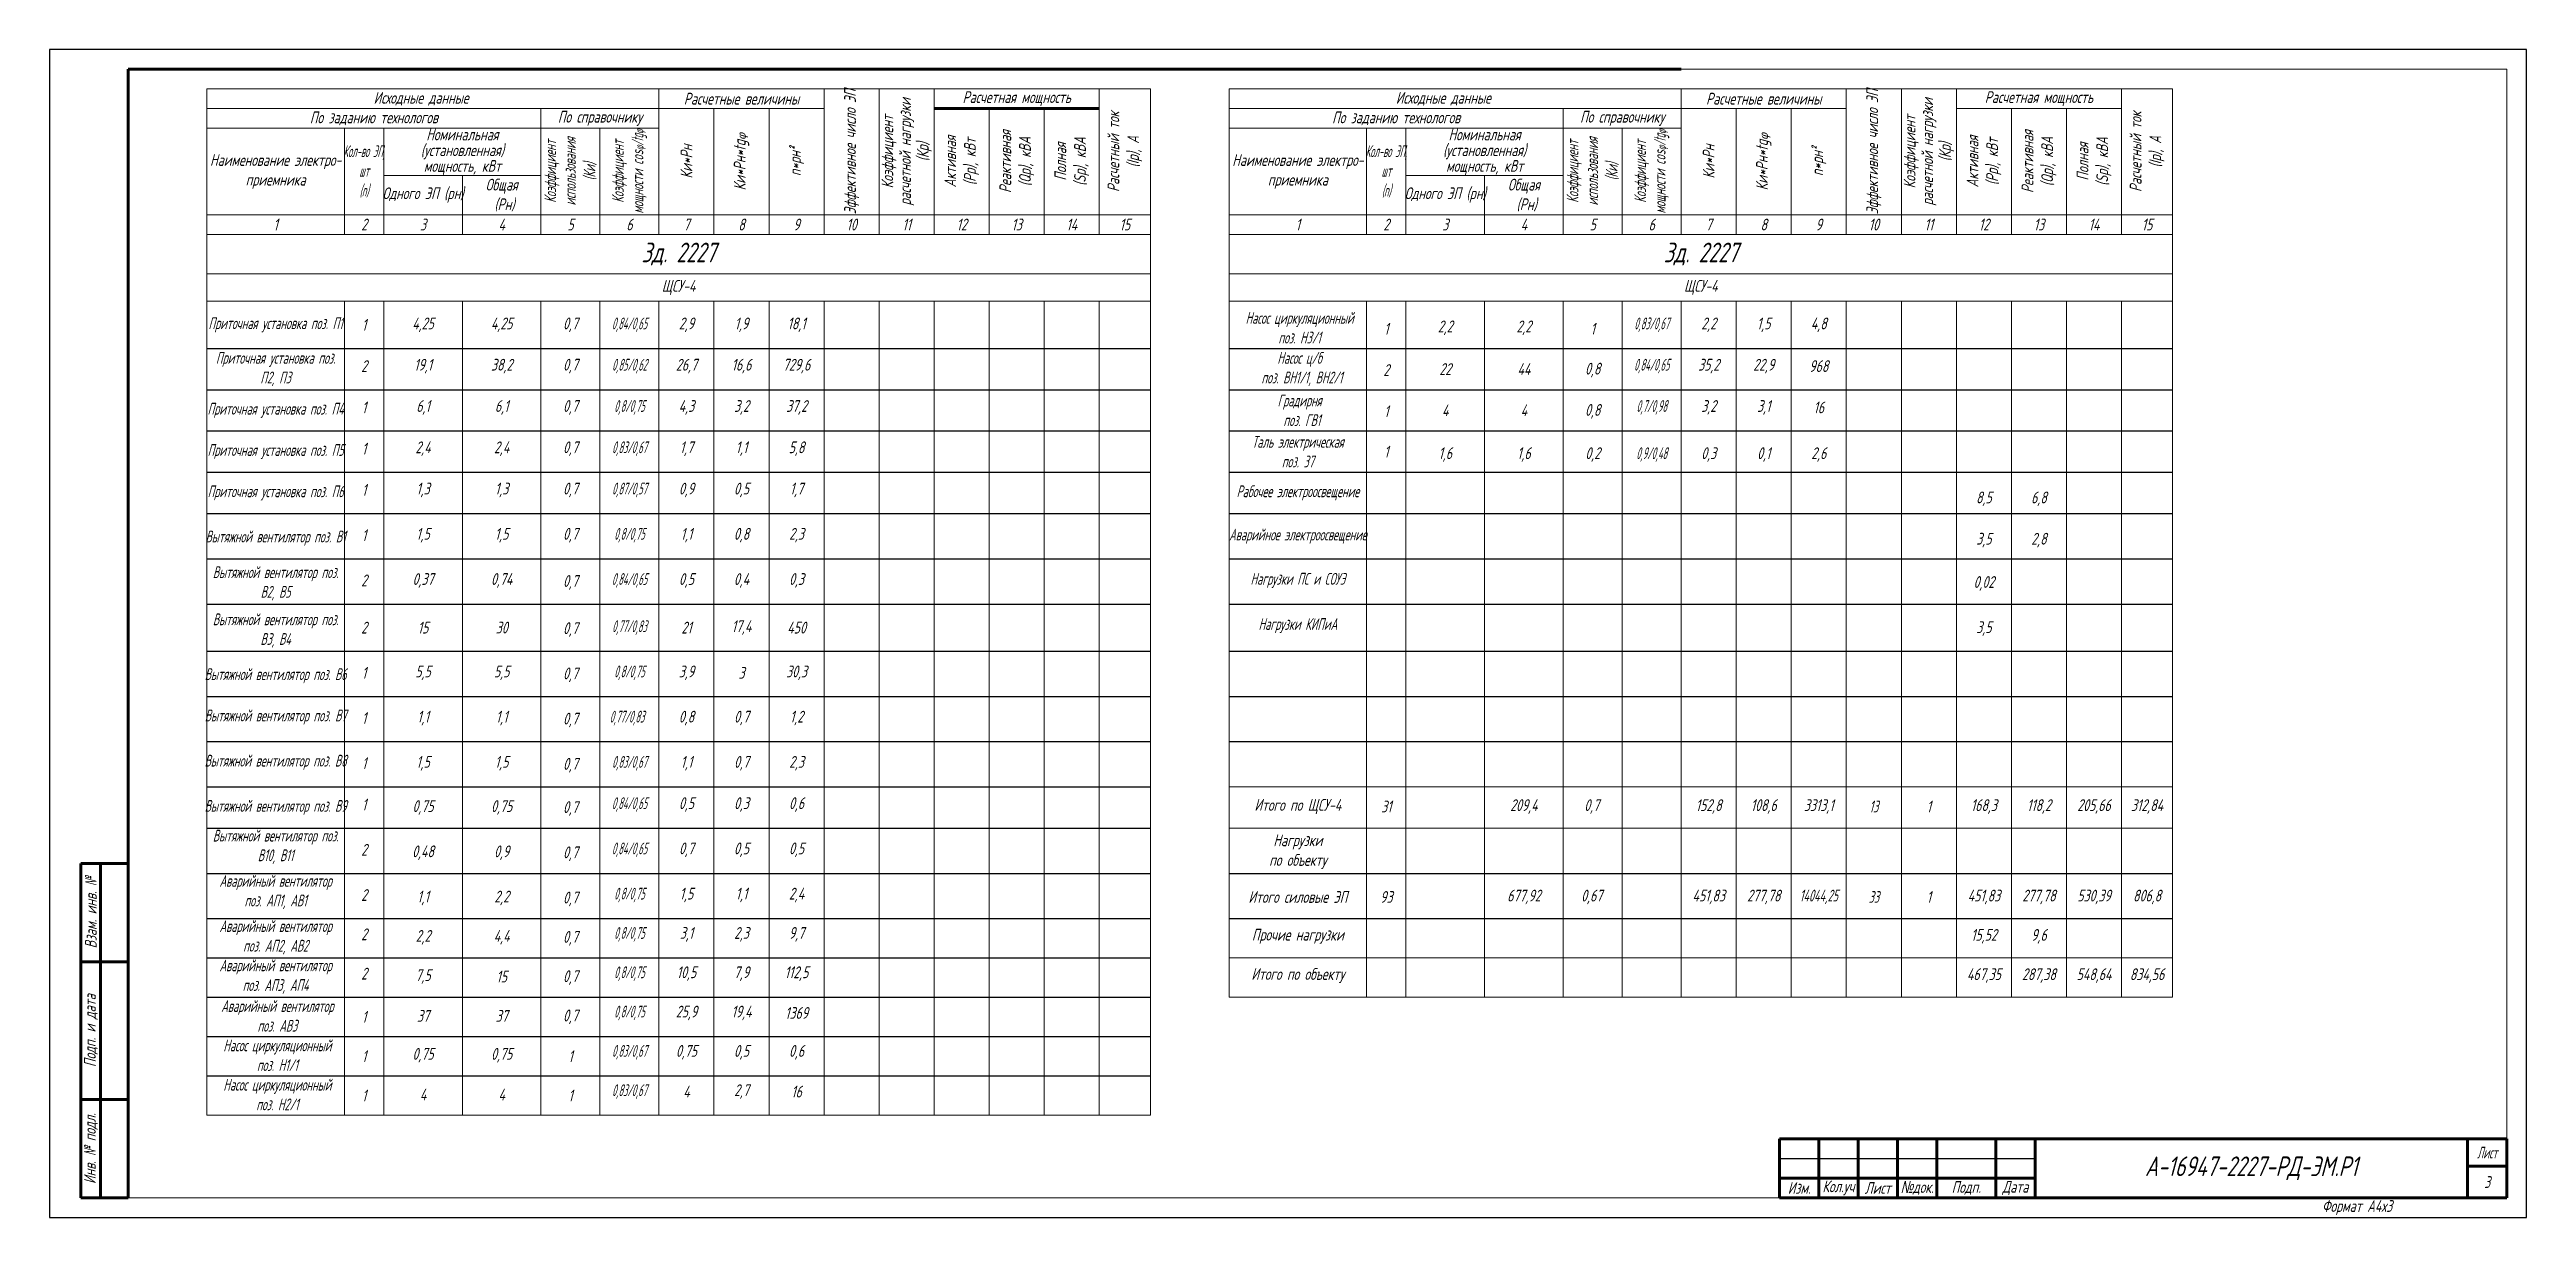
# Model space of a CAD drawing. Header units: millimetres. Extents: x -14296 to 10264, y -13087 to -5602.
# Drawn here: x 1654 to 2284, y -13087 to -12790 of the extents above; entities that cross this region are included whole.
import ezdxf

# ---------------------------------------------------------------- set-up
doc = ezdxf.new("R2010")
doc.units = ezdxf.units.MM
for name, color, linetype, lineweight in [('Рамка толстая', 7, 'Continuous', 15), ('Рамка тонкая', 5, 'Continuous', 25), ('Спецификация', 9, 'Continuous', 25), ('ТаБлица', 253, 'Continuous', 15), ('Текст', 7, 'Continuous', 20), ('Штампы', 252, 'Continuous', 25)]:
    doc.layers.add(name, color=color, linetype=linetype, lineweight=lineweight)
doc.styles.add('Simplex', font='simplex.shx', dxfattribs={"width": 0.7, "oblique": 15})

msp = doc.modelspace()

# ---------------------------------------------------------------- texts
at = {"layer": 'Текст', "attachment_point": 5, "style": 'Simplex'}
for s, insert, char_height, width in [('Исходные данные', (1748.78381, -12802.24066), 3, 109), ('Расчетные величины', (1830.28381, -12802.24066), 3, 42), ('Расчетная мощность', (1900.28381, -12802.24066), 3, 42), ('Исходные данные', (2008.78381, -12802.24066), 3, 109), ('Расчетные величины', (2090.28381, -12802.24066), 3, 42), ('Расчетная мощность', (2160.28381, -12802.24066), 3, 42), ('По заданию технологов', (1736.78381, -12807.24066), 3, 85), ('{\\W0.7;По справочнику}', (1794.28381, -12807.24066), 3, 30), ('По заданию технологов', (1996.78381, -12807.24066), 3, 85), ('{\\W0.7;По справочнику}', (2054.28381, -12807.24066), 3, 30), ('{\\W0.5;Кол-во ЭП, \\Pшт\\P(n)}', (1734.28381, -12820.74066), 3, 10), ('{\\W0.5;Кол-во ЭП, \\Pшт\\P(n)}', (1994.28381, -12820.74066), 3, 10), ('Наименование электро-\\Pприемника', (1711.78381, -12820.74066), 3, 35), ('Наименование электро-\\Pприемника', (1971.78381, -12820.74066), 3, 35), ('Одного ЭП (pн)', (1749.28381, -12826.74066), 3, 20), ('Общая\\P (Pн)', (1769.28381, -12826.74066), 3, 20), ('Одного ЭП (pн)', (2009.28381, -12826.74066), 3, 20), ('Общая\\P (Pн)', (2029.28381, -12826.74066), 3, 20), ('1', (1711.78381, -12834.24066), 3, 35), ('2', (1734.28381, -12834.24066), 3, 10), ('3', (1749.28381, -12834.24066), 3, 20), ('4', (1769.28381, -12834.24066), 3, 20), ('5', (1786.78381, -12834.24066), 3, 15), ('6', (1801.78381, -12834.24066), 3, 15), ('7', (1816.28381, -12834.24066), 3, 14), ('8', (1830.28381, -12834.24066), 3, 14), ('9', (1844.28381, -12834.24066), 3, 14), ('10', (1858.28381, -12834.24066), 3, 14), ('11', (1872.28381, -12834.24066), 3, 14), ('12', (1886.28381, -12834.24066), 3, 14), ('13', (1900.28381, -12834.24066), 3, 14), ('14', (1914.28381, -12834.24066), 3, 14), ('15', (1927.78381, -12834.24066), 3, 13), ('1', (1971.78381, -12834.24066), 3, 35), ('2', (1994.28381, -12834.24066), 3, 10), ('3', (2009.28381, -12834.24066), 3, 20), ('4', (2029.28381, -12834.24066), 3, 20), ('5', (2046.78381, -12834.24066), 3, 15), ('6', (2061.78381, -12834.24066), 3, 15), ('7', (2076.28381, -12834.24066), 3, 14), ('8', (2090.28381, -12834.24066), 3, 14), ('9', (2104.28381, -12834.24066), 3, 14), ('10', (2118.28381, -12834.24066), 3, 14), ('11', (2132.28381, -12834.24066), 3, 14), ('12', (2146.28381, -12834.24066), 3, 14), ('13', (2160.28381, -12834.24066), 3, 14), ('14', (2174.28381, -12834.24066), 3, 14), ('15', (2187.78381, -12834.24066), 3, 13), ('Зд. 2227', (1814.28381, -12841.74066), 5, 240), ('Зд. 2227', (2074.28381, -12841.74066), 5, 240), ('ЩСУ-4', (1814.28381, -12850.24066), 3, 240), ('ЩСУ-4', (2074.28381, -12850.24066), 3, 240), ('{\\W0.6;Приточная установка поз. П1}', (1711.78381, -12859.74066), 3, 35), ('1', (1734.28381, -12859.74066), 3, 10), ('4,25', (1749.28381, -12859.74066), 3, 20), ('4,25', (1769.28381, -12859.74066), 3, 20), ('0,7', (1786.78381, -12859.74066), 3, 15), ('{\\W0.5;0,84/0,65}', (1801.78381, -12859.74066), 3, 15), ('2,9', (1816.28381, -12859.74066), 3, 14), ('1,9', (1830.28381, -12859.74066), 3, 14), ('18,1', (1844.28381, -12859.74066), 3, 14), ('{\\W0.6;Насос циркуляционный поз. Н3/1}', (1972.22586, -12860.49066), 3, 35), ('{\\W0.5;0,83/0,67}', (2061.78381, -12859.74066), 3, 15), ('2,2', (2076.28381, -12859.74066), 3, 14), ('1,5', (2090.28381, -12859.74066), 3, 14), ('4,8', (2104.28381, -12859.74066), 3, 14), ('1', (1994.28381, -12860.74066), 3, 10), ('2,2', (2009.28381, -12860.49066), 3, 20), ('2,2', (2029.28381, -12860.49066), 3, 20), ('1', (2046.78381, -12860.74066), 3, 15), ('{\\W0.6;Приточная установка поз. П2, П3}', (1711.78381, -12870.99066), 3, 35), ('2', (1734.28381, -12870.24066), 3, 10), ('19,1', (1749.28381, -12870.24066), 3, 20), ('38,2', (1769.28381, -12870.24066), 3, 20), ('0,7', (1786.78381, -12870.24066), 3, 15), ('{\\W0.5;0,85/0,62}', (1801.78381, -12870.24066), 3, 15), ('26,7', (1816.28381, -12870.24066), 3, 14), ('16,6', (1830.28381, -12870.24066), 3, 14), ('729,6', (1844.28381, -12870.24066), 3, 14), ('{\\W0.6;Насос ц/б\\P поз. ВН1/1, ВН2/1}', (1972.22586, -12870.99066), 3, 35), ('2', (1994.28381, -12871.24066), 3, 10), ('22', (2009.28381, -12870.99066), 3, 20), ('44', (2029.28381, -12870.99066), 3, 20), ('0,8', (2046.78381, -12871.24066), 3, 15), ('{\\W0.5;0,84/0,65}', (2061.78381, -12870.24066), 3, 15), ('35,2', (2076.28381, -12870.24066), 3, 14), ('22,9', (2090.28381, -12870.24066), 3, 14), ('968', (2104.28381, -12870.24066), 3, 14), ('{\\W0.6;Приточная установка поз. П4}', (1711.78381, -12881.49066), 3, 35), ('1', (1734.28381, -12880.74066), 3, 10), ('6,1', (1749.28381, -12880.74066), 3, 20), ('6,1', (1769.28381, -12880.74066), 3, 20), ('0,7', (1786.78381, -12880.74066), 3, 15), ('{\\W0.5;0,8/0,75}', (1801.78381, -12880.74066), 3, 15), ('4,3', (1816.28381, -12880.74066), 3, 14), ('3,2', (1830.28381, -12880.74066), 3, 14), ('37,2', (1844.28381, -12880.74066), 3, 14), ('{\\W0.6;Градирня\\P поз. ГВ1}', (1972.22586, -12881.49066), 3, 35), ('1', (1994.28381, -12881.74066), 3, 10), ('4', (2009.28381, -12881.49066), 3, 20), ('4', (2029.28381, -12881.49066), 3, 20), ('0,8', (2046.78381, -12881.74066), 3, 15), ('{\\W0.5;0,7/0,98}', (2061.78381, -12880.74066), 3, 15), ('3,2', (2076.28381, -12880.74066), 3, 14), ('3,1', (2090.28381, -12880.74066), 3, 14), ('16', (2104.28381, -12880.74066), 3, 14), ('1', (1734.28381, -12891.24066), 3, 10), ('2,4', (1749.28381, -12891.24066), 3, 20), ('2,4', (1769.28381, -12891.24066), 3, 20), ('0,7', (1786.78381, -12891.24066), 3, 15), ('{\\W0.5;0,83/0,67}', (1801.78381, -12891.24066), 3, 15), ('1,7', (1816.28381, -12891.24066), 3, 14), ('1,1', (1830.28381, -12891.24066), 3, 14), ('5,8', (1844.28381, -12891.24066), 3, 14), ('{\\W0.6;Таль электрическая\\Pпоз. 37}', (1971.78381, -12891.99066), 3, 35), ('{\\W0.6;Приточная установка поз. П5}', (1711.78381, -12891.99066), 3, 35), ('1', (1994.28381, -12891.99066), 3, 10), ('1,6', (2009.28381, -12892.74066), 3, 20), ('1,6', (2029.28381, -12892.74066), 3, 20), ('0,2', (2046.78381, -12892.74066), 3, 15), ('{\\W0.5;0,9/0,48}', (2061.78381, -12892.74066), 3, 15), ('0,3', (2076.28381, -12892.74066), 3, 14), ('0,1', (2090.28381, -12892.74066), 3, 14), ('2,6', (2104.28381, -12892.74066), 3, 14), ('{\\W0.6;Приточная установка поз. П6}', (1711.78381, -12902.49066), 3, 35), ('1', (1734.28381, -12901.74066), 3, 10), ('1,3', (1749.28381, -12901.74066), 3, 20), ('1,3', (1769.28381, -12901.74066), 3, 20), ('0,7', (1786.78381, -12901.74066), 3, 15), ('{\\W0.5;0,87/0,57}', (1801.78381, -12901.74066), 3, 15), ('0,9', (1816.28381, -12901.74066), 3, 14), ('0,5', (1830.28381, -12901.74066), 3, 14), ('1,7', (1844.28381, -12901.74066), 3, 14), ('{\\W0.6;Рабочее электроосвещение}', (1971.78381, -12902.49066), 3, 35), ('8,5', (2146.28381, -12903.99066), 3, 14), ('6,8', (2160.28381, -12903.99066), 3, 14), ('{\\W0.6;Вытяжной вентилятор поз. В1}', (1711.78381, -12913.99066), 3, 35), ('1', (1734.28381, -12913.24066), 3, 10), ('1,5', (1749.28381, -12913.24066), 3, 20), ('1,5', (1769.28381, -12913.24066), 3, 20), ('0,7', (1786.78381, -12913.24066), 3, 15), ('{\\W0.5;0,8/0,75}', (1801.78381, -12913.24066), 3, 15), ('1,1', (1816.28381, -12913.24066), 3, 14), ('0,8', (1830.28381, -12913.24066), 3, 14), ('2,3', (1844.28381, -12913.24066), 3, 14), ('{\\W0.6;Аварийное электроосвещение}', (1971.78381, -12913.49066), 3, 35), ('3,5', (2146.28381, -12914.49066), 3, 14), ('2,8', (2160.28381, -12914.49066), 3, 14), ('{\\W0.6;Вытяжной вентилятор поз. В2, В5}', (1711.78381, -12925.49066), 3, 35), ('2', (1734.28381, -12924.74066), 3, 10), ('0,37', (1749.28381, -12924.74066), 3, 20), ('0,74', (1769.28381, -12924.74066), 3, 20), ('0,7', (1786.78381, -12925.24066), 3, 15), ('{\\W0.5;0,84/0,65}', (1801.78381, -12924.74066), 3, 15), ('0,5', (1816.28381, -12924.74066), 3, 14), ('0,4', (1830.28381, -12924.74066), 3, 14), ('0,3', (1844.28381, -12924.74066), 3, 14), ('{\\W0.6;Нагрузки ПС и СОУЭ}', (1971.78381, -12924.74066), 3, 35), ('0,02', (2146.28381, -12925.49066), 3, 14), ('{\\W0.6;Вытяжной вентилятор поз. В3, В4}', (1711.78381, -12937.49066), 3, 35), ('2', (1734.28381, -12936.74066), 3, 10), ('15', (1749.28381, -12936.74066), 3, 20), ('30', (1769.28381, -12936.74066), 3, 20), ('0,7', (1786.78381, -12937.24066), 3, 15), ('{\\W0.5;0,77/0,83}', (1801.78381, -12936.74066), 3, 15), ('21', (1816.28381, -12936.74066), 3, 14), ('17,4', (1830.28381, -12936.74066), 3, 14), ('450', (1844.28381, -12936.74066), 3, 14), ('{\\W0.6;Нагрузки КИПиА}', (1971.78381, -12936.24066), 3, 35), ('3,5', (2146.28381, -12936.99066), 3, 14), ('5,5', (1749.28381, -12948.24066), 3, 20), ('5,5', (1769.28381, -12948.24066), 3, 20), ('{\\W0.5;0,8/0,75}', (1801.78381, -12948.24066), 3, 15), ('3,9', (1816.28381, -12948.24066), 3, 14), ('30,3', (1844.28381, -12948.24066), 3, 14), ('{\\W0.6;Вытяжной вентилятор поз. В6}', (1711.78381, -12948.99066), 3, 35), ('1', (1734.28381, -12948.24066), 3, 10), ('0,7', (1786.78381, -12948.74066), 3, 15), ('3', (1830.28381, -12948.24066), 3, 14), ('{\\W0.6;Вытяжной вентилятор поз. В7}', (1711.78381, -12959.49066), 3, 35), ('1', (1734.28381, -12959.74066), 3, 10), ('1,1', (1749.28381, -12959.74066), 3, 20), ('1,1', (1769.28381, -12959.74066), 3, 20), ('0,7', (1786.78381, -12960.24066), 3, 15), ('{\\W0.5;0,77/0,83}', (1801.15263, -12959.74066), 3, 15), ('0,8', (1816.28381, -12959.74066), 3, 14), ('0,7', (1830.28381, -12959.74066), 3, 14), ('1,2', (1844.28381, -12959.74066), 3, 14), ('{\\W0.6;Вытяжной вентилятор поз. В8}', (1711.78381, -12970.99066), 3, 35), ('1', (1734.28381, -12971.24066), 3, 10), ('1,5', (1749.28381, -12971.24066), 3, 20), ('1,5', (1769.28381, -12971.24066), 3, 20), ('0,7', (1786.78381, -12971.74066), 3, 15), ('{\\W0.5;0,83/0,67}', (1801.78381, -12971.24066), 3, 15), ('1,1', (1816.28381, -12971.24066), 3, 14), ('0,7', (1830.28381, -12971.24066), 3, 14), ('2,3', (1844.28381, -12971.24066), 3, 14), ('{\\W0.6;Вытяжной вентилятор поз. В9}', (1711.78381, -12982.49066), 3, 35), ('1', (1734.28381, -12981.74066), 3, 10), ('0,75', (1749.28381, -12982.49066), 3, 20), ('0,75', (1769.28381, -12982.49066), 3, 20), ('0,7', (1786.78381, -12982.74066), 3, 15), ('{\\W0.5;0,84/0,65}', (1801.78381, -12981.74066), 3, 15), ('0,5', (1816.28381, -12981.74066), 3, 14), ('0,3', (1830.28381, -12981.74066), 3, 14), ('0,6', (1844.28381, -12981.74066), 3, 14), ('{\\W0.6;Вытяжной вентилятор поз. В10, В11}', (1711.78381, -12992.49066), 3, 35), ('2', (1734.28381, -12993.24066), 3, 10), ('0,48', (1749.28381, -12993.99066), 3, 20), ('0,9', (1769.28381, -12993.99066), 3, 20), ('0,7', (1786.78381, -12994.24066), 3, 15), ('{\\W0.5;0,84/0,65}', (1801.78381, -12993.24066), 3, 15), ('0,7', (1816.28381, -12993.24066), 3, 14), ('0,5', (1830.28381, -12993.24066), 3, 14), ('0,5', (1844.28381, -12993.24066), 3, 14), ('{\\W0.6;Аварийный вентилятор поз. АП1, АВ1}', (1711.78381, -13003.99066), 3, 35), ('{\\W0.5;0,8/0,75}', (1801.78381, -13004.74066), 3, 15), ('1,5', (1816.28381, -13004.74066), 3, 14), ('1,1', (1830.28381, -13004.74066), 3, 14), ('2,4', (1844.28381, -13004.74066), 3, 14), ('2', (1734.28381, -13004.74066), 3, 10), ('1,1', (1749.28381, -13005.49066), 3, 20), ('2,2', (1769.28381, -13005.49066), 3, 20), ('0,7', (1786.78381, -13005.74066), 3, 15), ('{\\W0.6;Аварийный вентилятор поз. АП2, АВ2}', (1711.78381, -13015.49066), 3, 35), ('2', (1734.28381, -13014.74066), 3, 10), ('2,2', (1749.28381, -13015.49066), 3, 20), ('4,4', (1769.28381, -13015.49066), 3, 20), ('0,7', (1786.78381, -13015.74066), 3, 15), ('{\\W0.5;0,8/0,75}', (1801.78381, -13014.74066), 3, 15), ('3,1', (1816.28381, -13014.74066), 3, 14), ('2,3', (1830.28381, -13014.74066), 3, 14), ('9,7', (1844.28381, -13014.74066), 3, 14), ('{\\W0.6;Аварийный вентилятор поз. АП3, АП4}', (1711.78381, -13025.49066), 3, 35), ('2', (1734.28381, -13024.74066), 3, 10), ('7,5', (1749.28381, -13025.49066), 3, 20), ('15', (1769.28381, -13025.49066), 3, 20), ('0,7', (1786.78381, -13025.74066), 3, 15), ('{\\W0.5;0,8/0,75}', (1801.78381, -13024.74066), 3, 15), ('10,5', (1816.28381, -13024.74066), 3, 14), ('7,9', (1830.28381, -13024.74066), 3, 14), ('112,5', (1844.28381, -13024.74066), 3, 14), ('{\\W0.6;Аварийный вентилятор поз. АВ3}', (1712.22586, -13035.49066), 3, 35), ('1', (1734.28381, -13035.74066), 3, 10), ('37', (1749.28381, -13035.49066), 3, 20), ('37', (1769.28381, -13035.49066), 3, 20), ('0,7', (1786.78381, -13035.74066), 3, 15), ('{\\W0.5;0,8/0,75}', (1801.78381, -13034.74066), 3, 15), ('25,9', (1816.28381, -13034.74066), 3, 14), ('19,4', (1830.28381, -13034.74066), 3, 14), ('1369', (1844.28381, -13034.74066), 3, 14), ('{\\W0.6;Насос циркуляционный поз. Н1/1}', (1712.22586, -13045.49066), 3, 35), ('1', (1734.28381, -13045.74066), 3, 10), ('0,75', (1749.28381, -13045.49066), 3, 20), ('0,75', (1769.28381, -13045.49066), 3, 20), ('1', (1786.78381, -13045.74066), 3, 15), ('{\\W0.5;0,83/0,67}', (1801.78381, -13044.74066), 3, 15), ('0,75', (1816.28381, -13044.74066), 3, 14), ('0,5', (1830.28381, -13044.74066), 3, 14), ('0,6', (1844.28381, -13044.74066), 3, 14), ('{\\W0.6;Насос циркуляционный поз. Н2/1}', (1712.22586, -13055.49066), 3, 35), ('{\\W0.5;0,83/0,67}', (1801.78381, -13054.74066), 3, 15), ('4', (1816.28381, -13054.74066), 3, 14), ('2,7', (1830.28381, -13054.74066), 3, 14), ('16', (1844.28381, -13054.74066), 3, 14), ('1', (1734.28381, -13055.74066), 3, 10), ('4', (1749.28381, -13055.49066), 3, 20), ('4', (1769.28381, -13055.49066), 3, 20), ('1', (1786.78381, -13055.74066), 3, 15)]:
    msp.add_mtext(s, dxfattribs=dict(at, insert=insert, char_height=char_height, width=width))
at = {"layer": 'Текст', "char_height": 3, "attachment_point": 5, "rotation": 90, "style": 'Simplex'}
for s, insert, width in [('Эффективное число ЭП', (1858.28381, -12815.74066), 32), ('Эффективное число ЭП', (2118.28381, -12815.74066), 32), ('Расчетный ток \\P(Iр), А', (1927.78381, -12815.74066), 32), ('Расчетный ток \\P(Iр), А', (2187.78381, -12815.74066), 32), ('{\\W0.6;Коэффициент использования (Ки)}', (1786.78381, -12820.74066), 22), ('{\\W0.6;Коэффициент мощности cos\\fArial|b0|i0|c0|p34;\\H0.66667x;φ\\Fgost|c204;\\H1.5x;/tg\\fArial|b0|i0|c0|p34;\\H0.66667x;φ}', (1801.78381, -12820.74066), 22), ('Ки*Pн', (1816.28381, -12818.24066), 27), ('Ки*Pн*{\\W0.7;tg\\fArial|b0|i0|c0|p34;\\H0.66667x;\\W1;φ}', (1830.28381, -12818.24066), 27), ('n*рн²', (1844.28381, -12818.24066), 27), ('Активная \\P(Рр), кВт', (1886.28381, -12818.24066), 27), ('Реактивная \\P(Qр), кВА', (1900.28381, -12818.24066), 27), ('Полная \\P(Sр), кВА', (1914.28381, -12818.24066), 27), ('{\\W0.6;Коэффициент использования (Ки)}', (2046.78381, -12820.74066), 22), ('{\\W0.6;Коэффициент мощности cos\\fArial|b0|i0|c0|p34;\\H0.66667x;φ\\Fgost|c204;\\H1.5x;/tg\\fArial|b0|i0|c0|p34;\\H0.66667x;φ}', (2061.78381, -12820.74066), 22), ('Ки*Pн', (2076.28381, -12818.24066), 27), ('Ки*Pн*tg{\\fArial|b0|i0|c0|p34;\\H0.66667x;\\W1;φ}', (2090.28381, -12818.24066), 27), ('n*рн²', (2104.28381, -12818.24066), 27), ('Активная \\P(Рр), кВт', (2146.28381, -12818.24066), 27), ('Реактивная \\P(Qр), кВА', (2160.28381, -12818.24066), 27), ('Полная \\P(Sр), кВА', (2174.28381, -12818.24066), 27)]:
    msp.add_mtext(s, dxfattribs=dict(at, insert=insert, width=width))
at = {"layer": 'Текст', "char_height": 3, "width": 32, "attachment_point": 5, "rotation": 90, "line_spacing_factor": 0.9, "style": 'Simplex'}
for insert in [(1872.28381, -12815.74066), (2132.28381, -12815.74066)]:
    msp.add_mtext('Коэффициент расчетной нагрузки (Кр)', dxfattribs=dict(at, insert=insert))
at = {"layer": 'Текст', "char_height": 3, "width": 40, "attachment_point": 5, "line_spacing_factor": 0.8, "style": 'Simplex'}
for insert in [(1759.28381, -12815.74066), (2019.28381, -12815.74066)]:
    msp.add_mtext('Номинальная  \\P(установленная) \\Pмощность, кВт', dxfattribs=dict(at, insert=insert))
at = {"layer": 'Текст', "color": 4, "char_height": 3, "attachment_point": 5, "style": 'Simplex'}
for s, insert, width in [('Итого по ЩСУ-4', (1971.78381, -12982.24066), 35), ('31', (1994.28381, -12982.24066), 10), ('209,4', (2029.28381, -12982.24066), 20), ('0,7', (2046.53381, -12982.24066), 14.5), ('152,8', (2076.28381, -12982.24066), 14), ('108,6', (2090.28381, -12982.24066), 14), ('3313,1', (2104.28381, -12982.24066), 14), ('{\\W0.6;13}', (2118.28381, -12982.24066), 14), ('1', (2132.28381, -12982.24066), 14), ('168,3', (2146.28381, -12982.24066), 14), ('118,2', (2160.28381, -12982.24066), 14), ('205,66', (2174.28381, -12982.24066), 14), ('312,84', (2187.78381, -12982.24066), 13)]:
    msp.add_mtext(s, dxfattribs=dict(at, insert=insert, width=width))
at = {"layer": 'Текст', "color": 6, "char_height": 3, "attachment_point": 5, "style": 'Simplex'}
for s, insert, width in [('Нагрузки\\Pпо объекту', (1971.78381, -12993.74066), 35), ('Итого силовые ЭП', (1971.78381, -13005.24066), 35), ('93', (1994.28381, -13005.24066), 10), ('677,92', (2029.28381, -13005.24066), 20), ('0,67', (2046.53381, -13005.24066), 14.5), ('451,83', (2076.28381, -13005.24066), 14), ('277,78', (2090.28381, -13005.24066), 14), ('{\\W0.6;14044,25}', (2104.28381, -13005.24066), 14), ('{\\W0.6;33}', (2118.28381, -13005.24066), 14), ('1', (2132.28381, -13005.24066), 14), ('451,83', (2146.28381, -13005.24066), 14), ('277,78', (2160.28381, -13005.24066), 14), ('530,39', (2174.28381, -13005.24066), 14), ('806,8', (2187.78381, -13005.24066), 13), ('Прочие нагрузки', (1971.78381, -13015.24066), 35), ('15,52', (2146.28381, -13015.24066), 14), ('9,6', (2160.28381, -13015.24066), 14), ('Итого по объекту', (1971.78381, -13025.24066), 35), ('467,35', (2146.28381, -13025.24066), 14), ('287,38', (2160.28381, -13025.24066), 14), ('548,64', (2174.28381, -13025.24066), 14), ('834,56', (2187.78381, -13025.24066), 13)]:
    msp.add_mtext(s, dxfattribs=dict(at, insert=insert, width=width))
at = {"layer": 'Текст', "lineweight": 35, "insert": (2214.28378, -13074.24064), "char_height": 5, "width": 120, "attachment_point": 5, "style": 'Simplex'}
msp.add_mtext('А-16947-2227-РД-ЭМ.Р1', dxfattribs=at)
at = {"layer": 'Текст', "lineweight": 20, "char_height": 3, "attachment_point": 5, "style": 'Simplex'}
for s, insert, width in [('Изм.', (2099.28378, -13079.24064), 10), ('Кол.уч', (2109.28378, -13079.24064), 10), ('Лист', (2119.28378, -13079.24064), 10), ('{\\fArial|b0|i0|c204|p34;\\W0.7;№\\Fsimplex|c204;док.}', (2129.28378, -13079.24064), 10), ('Подп.', (2141.78378, -13079.24064), 15), ('{\\W0.7;Дата}', (2154.28378, -13079.24064), 10)]:
    msp.add_mtext(s, dxfattribs=dict(at, insert=insert, width=width))
at = {"layer": 'Текст', "color": 18, "lineweight": 20, "true_color": 0x000000, "insert": (2232.28378, -13084.24064), "char_height": 3, "width": 44, "attachment_point": 4, "style": 'Simplex'}
msp.add_mtext('Формат А4х3', dxfattribs=at)
at = {"layer": 'Штампы', "color": 18, "lineweight": 20, "true_color": 0x000000, "char_height": 3, "width": 10, "attachment_point": 5, "style": 'Simplex'}
for s, insert in [('{\\Fgost|c204;\\C2;Лист}', (2274.28378, -13070.24064)), ('{\\C2;3}', (2274.28378, -13077.74064))]:
    msp.add_mtext(s, dxfattribs=dict(at, insert=insert))

# ---------------------------------------------------------------- blocks, each defined once
blk = doc.blocks.new('A$C7D080345')
at = {"layer": 'Рамка толстая'}
for p, q in [((20, 292), (20, 5)), ((625, 292), (20, 292)), ((625, 5), (625, 292)), ((20, 5), (625, 5))]:
    blk.add_line(p, q, dxfattribs=at)
at = {"layer": 'Рамка тонкая'}
for p, q in [((0, 297), (0, 0)), ((630, 297), (0, 297)), ((630, 0), (630, 297)), ((0, 0), (630, 0))]:
    blk.add_line(p, q, dxfattribs=at)
blk = doc.blocks.new('*T1002')
at = {"layer": 'Штампы', "color": 0, "linetype": 'ByBlock', "lineweight": 60, "transparency": 16777216}
for p, q in [((0, 0), (0, 85)), ((0, 85), (12, 85)), ((5, 0), (5, 85)), ((12, 0), (12, 85)), ((0, 60), (12, 60)), ((0, 25), (12, 25)), ((0, 0), (12, 0))]:
    blk.add_line(p, q, dxfattribs=at)
at = {"layer": 'Штампы', "color": 2, "transparency": 16777216, "char_height": 3, "attachment_point": 5, "rotation": 90, "style": 'Simplex'}
for s, insert, width in [('Взам. инв. {\\Fgost|c204;№}', (2.5, 72.5), 25), ('Подп. и дата', (2.5, 42.5), 35), ('Инв. {\\Fgost|c204;№} подл.', (2.5, 12.5), 25)]:
    blk.add_mtext(s, dxfattribs=dict(at, insert=insert, width=width))

# ---------------------------------------------------------------- linework, layer by layer
at = {"layer": 'Рамка тонкая'}
for p, q in [((1694.28381, -12865.74066), (1934.28381, -12865.74066)), ((1954.28381, -12865.74066), (2194.28381, -12865.74066)), ((1694.28381, -12876.24066), (1934.28381, -12876.24066)), ((1954.28381, -12876.24066), (2194.28381, -12876.24066)), ((1694.28381, -12886.74066), (1934.28381, -12886.74066)), ((1954.28381, -12886.74066), (2194.28381, -12886.74066)), ((1694.28381, -12897.24066), (1934.28381, -12897.24066)), ((1954.28381, -12897.24066), (2194.28381, -12897.24066)), ((1694.28381, -12907.74066), (1934.28381, -12907.74066)), ((1954.28381, -12907.74066), (2194.28381, -12907.74066)), ((1694.28381, -12919.24066), (1934.28381, -12919.24066)), ((1954.28381, -12919.24066), (2194.28381, -12919.24066)), ((1694.28381, -12930.74066), (1934.28381, -12930.74066)), ((1954.28381, -12930.74066), (2194.28381, -12930.74066)), ((1694.28381, -12942.74066), (1934.28381, -12942.74066)), ((1954.28381, -12942.74066), (2194.28381, -12942.74066)), ((1694.28381, -12954.24066), (1934.28381, -12954.24066)), ((1954.28381, -12954.24066), (2194.28381, -12954.24066)), ((1694.28381, -12965.74066), (1934.28381, -12965.74066)), ((1954.28381, -12965.74066), (2194.28381, -12965.74066)), ((1694.28381, -12977.24066), (1934.28381, -12977.24066)), ((1694.28381, -12987.74066), (1934.28381, -12987.74066)), ((1694.28381, -12999.24066), (1934.28381, -12999.24066)), ((1954.28381, -12999.24066), (2194.28381, -12999.24066)), ((1694.28381, -13010.74066), (1934.28381, -13010.74066)), ((1954.28381, -13010.74066), (2194.28381, -13010.74066)), ((1694.28381, -13020.74066), (1934.28381, -13020.74066)), ((1694.28381, -13030.74066), (1934.28381, -13030.74066)), ((1694.28381, -13040.74066), (1934.28381, -13040.74066)), ((1694.28381, -13050.74066), (1934.28381, -13050.74066))]:
    msp.add_line(p, q, dxfattribs=at)
at = {"layer": 'Спецификация', "lineweight": 60}
for q in [(2069.28381, -12794.74066), (1674.28381, -13013.40733)]:
    msp.add_line((1674.28381, -12794.74066), q, dxfattribs=at)
at = {"layer": 'ТаБлица'}
for p, q in [((1694.28381, -12799.74066), (1934.28381, -12799.74066)), ((1694.28381, -12799.74066), (1694.28381, -13060.74066)), ((1809.28381, -12799.74066), (1809.28381, -12836.74066)), ((1851.28381, -12799.74066), (1851.28381, -12836.74066)), ((1865.28381, -12799.74066), (1865.28381, -12836.74066)), ((1879.28381, -12799.74066), (1879.28381, -12836.74066)), ((1921.28381, -12799.74066), (1921.28381, -12836.74066)), ((1934.28381, -13060.74066), (1934.28381, -12799.74066)), ((1954.28381, -12799.74066), (2194.28381, -12799.74066)), ((1954.28381, -12799.74066), (1954.28381, -13030.74066)), ((2069.28381, -12799.74066), (2069.28381, -12836.74066)), ((2111.28381, -12799.74066), (2111.28381, -12836.74066)), ((2125.28381, -12799.74066), (2125.28381, -12836.74066)), ((2139.28381, -12799.74066), (2139.28381, -12836.74066)), ((2181.28381, -12799.74066), (2181.28381, -12836.74066)), ((2194.28381, -13030.74066), (2194.28381, -12799.74066)), ((1694.28381, -12804.74066), (1851.28381, -12804.74066)), ((1779.28381, -12804.74066), (1779.28381, -12836.74066)), ((1823.28381, -12804.74066), (1823.28381, -12836.74066)), ((1837.28381, -12804.74066), (1837.28381, -12836.74066)), ((1893.28381, -12804.74066), (1893.28381, -12836.74066)), ((1907.28381, -12804.74066), (1907.28381, -12836.74066)), ((1954.28381, -12804.74066), (2111.28381, -12804.74066)), ((2039.28381, -12804.74066), (2039.28381, -12836.74066)), ((2083.28381, -12804.74066), (2083.28381, -12836.74066)), ((2097.28381, -12804.74066), (2097.28381, -12836.74066)), ((2139.28381, -12804.74066), (2181.28381, -12804.74066)), ((2153.28381, -12804.74066), (2153.28381, -12836.74066)), ((2167.28381, -12804.74066), (2167.28381, -12836.74066)), ((1694.28381, -12809.74066), (1809.28381, -12809.74066)), ((1729.28381, -12809.74066), (1729.28381, -12836.74066)), ((1739.28381, -12809.74066), (1739.28381, -12836.74066)), ((1794.28381, -12809.74066), (1794.28381, -12836.74066)), ((1954.28381, -12809.74066), (2069.28381, -12809.74066)), ((1989.28381, -12809.74066), (1989.28381, -12836.74066)), ((1999.28381, -12809.74066), (1999.28381, -12836.74066)), ((2054.28381, -12809.74066), (2054.28381, -12836.74066)), ((1739.28381, -12821.74066), (1779.28381, -12821.74066)), ((1759.28381, -12821.74066), (1759.28381, -12836.74066)), ((1999.28381, -12821.74066), (2039.28381, -12821.74066)), ((2019.28381, -12821.74066), (2019.28381, -12836.74066)), ((1694.28381, -12831.74066), (1934.28381, -12831.74066)), ((1954.28381, -12831.74066), (2194.28381, -12831.74066)), ((1694.28381, -12836.74066), (1934.28381, -12836.74066)), ((1954.28381, -12836.74066), (2194.28381, -12836.74066)), ((1694.28381, -12846.74066), (1934.28381, -12846.74066)), ((1954.28381, -12846.74066), (2194.28381, -12846.74066)), ((1694.28381, -12853.74066), (1934.28381, -12853.74066)), ((1729.28381, -12853.74066), (1729.28381, -13060.74066)), ((1739.28381, -12853.74066), (1739.28381, -13060.74066)), ((1759.28381, -12853.74066), (1759.28381, -13060.74066)), ((1779.28381, -12853.74066), (1779.28381, -13060.74066)), ((1794.28381, -12853.74066), (1794.28381, -13060.74066)), ((1809.28381, -12853.74066), (1809.28381, -13060.74066)), ((1823.28381, -12853.74066), (1823.28381, -13060.74066)), ((1837.28381, -12853.74066), (1837.28381, -13060.74066)), ((1851.28381, -12853.74066), (1851.28381, -13060.74066)), ((1865.28381, -12853.74066), (1865.28381, -13060.74066)), ((1879.28381, -12853.74066), (1879.28381, -13060.74066)), ((1893.28381, -12853.74066), (1893.28381, -13060.74066)), ((1907.28381, -12853.74066), (1907.28381, -13060.74066)), ((1921.28381, -12853.74066), (1921.28381, -13060.74066)), ((1954.28381, -12853.74066), (2194.28381, -12853.74066)), ((1989.28381, -12853.74066), (1989.28381, -13030.74066)), ((1999.28381, -12853.74066), (1999.28381, -13030.74066)), ((2019.28381, -12853.74066), (2019.28381, -13030.74066)), ((2039.28381, -12853.74066), (2039.28381, -13030.74066)), ((2054.28381, -12853.74066), (2054.28381, -13030.74066)), ((2069.28381, -12853.74066), (2069.28381, -13030.74066)), ((2083.28381, -12853.74066), (2083.28381, -13030.74066)), ((2097.28381, -12853.74066), (2097.28381, -13030.74066)), ((2111.28381, -12853.74066), (2111.28381, -13030.74066)), ((2125.28381, -12853.74066), (2125.28381, -13030.74066)), ((2139.28381, -12853.74066), (2139.28381, -13030.74066)), ((2153.28381, -12853.74066), (2153.28381, -13030.74066)), ((2167.28381, -12853.74066), (2167.28381, -13030.74066)), ((2181.28381, -12853.74066), (2181.28381, -13030.74066)), ((1954.28381, -12977.24066), (2194.28381, -12977.24066)), ((1954.28381, -12987.74066), (2194.28381, -12987.74066)), ((1954.28381, -13020.74066), (2194.28381, -13020.74066)), ((1954.28381, -13030.74066), (2194.28381, -13030.74066)), ((1694.28381, -13060.74066), (1934.28381, -13060.74066))]:
    msp.add_line(p, q, dxfattribs=at)
at = {"layer": 'ТаБлица', "lineweight": 60}
msp.add_line((1879.28381, -12804.74066), (1921.28381, -12804.74066), dxfattribs=at)
at = {"layer": 'Штампы', "color": 8, "lineweight": 0}
msp.add_line((1884.28381, -12789.74066), (2069.28381, -12789.74066), dxfattribs=at)
at = {"layer": 'Штампы', "lineweight": 60}
for p, q in [((1674.28378, -13026.74064), (1674.28378, -13081.74064)), ((2094.28378, -13066.74064), (2094.28378, -13081.74064)), ((2104.28378, -13066.74064), (2104.28378, -13081.74064)), ((2114.28378, -13066.74064), (2114.28378, -13081.74064)), ((2124.28378, -13066.74064), (2124.28378, -13081.74064)), ((2134.28378, -13066.74064), (2134.28378, -13081.74064)), ((2149.28378, -13066.74064), (2149.28378, -13081.74064)), ((2159.28378, -13066.74064), (2159.28378, -13081.74064)), ((2094.28378, -13076.74064), (2159.28378, -13076.74064))]:
    msp.add_line(p, q, dxfattribs=at)
at = {"layer": 'Штампы', "color": 18, "lineweight": 60, "true_color": 0x000000}
for p, q in [((2094.28378, -13066.74064), (2279.28378, -13066.74064)), ((2269.28378, -13066.74064), (2279.28378, -13066.74064)), ((2269.28378, -13066.74064), (2269.28378, -13081.74064)), ((2279.28378, -13066.74064), (2279.28378, -13081.74064)), ((2279.28378, -13066.74064), (2279.28378, -13081.74064)), ((2269.28378, -13073.74064), (2279.28378, -13073.74064)), ((2094.28378, -13081.74064), (2279.28378, -13081.74064)), ((2269.28378, -13081.74064), (2279.28378, -13081.74064))]:
    msp.add_line(p, q, dxfattribs=at)
at = {"layer": 'Штампы', "color": 5}
msp.add_line((2094.28378, -13071.74064), (2159.28378, -13071.74064), dxfattribs=at)

# ---------------------------------------------------------------- block references
at = {"color": 18, "true_color": 0x000000}
msp.add_blockref('A$C7D080345', (1654.28379, -13086.74063), dxfattribs=at)
msp.add_blockref('*T1002', (1662.28378, -13081.74064))

msp.set_redraw_order([(e.dxf.handle, doc.entitydb.next_handle()) for e in msp.query("TEXT MTEXT ATTDEF DIMENSION ARC_DIMENSION")])  # texts and dimensions are drawn at this point

doc.saveas('drawing.dxf')
